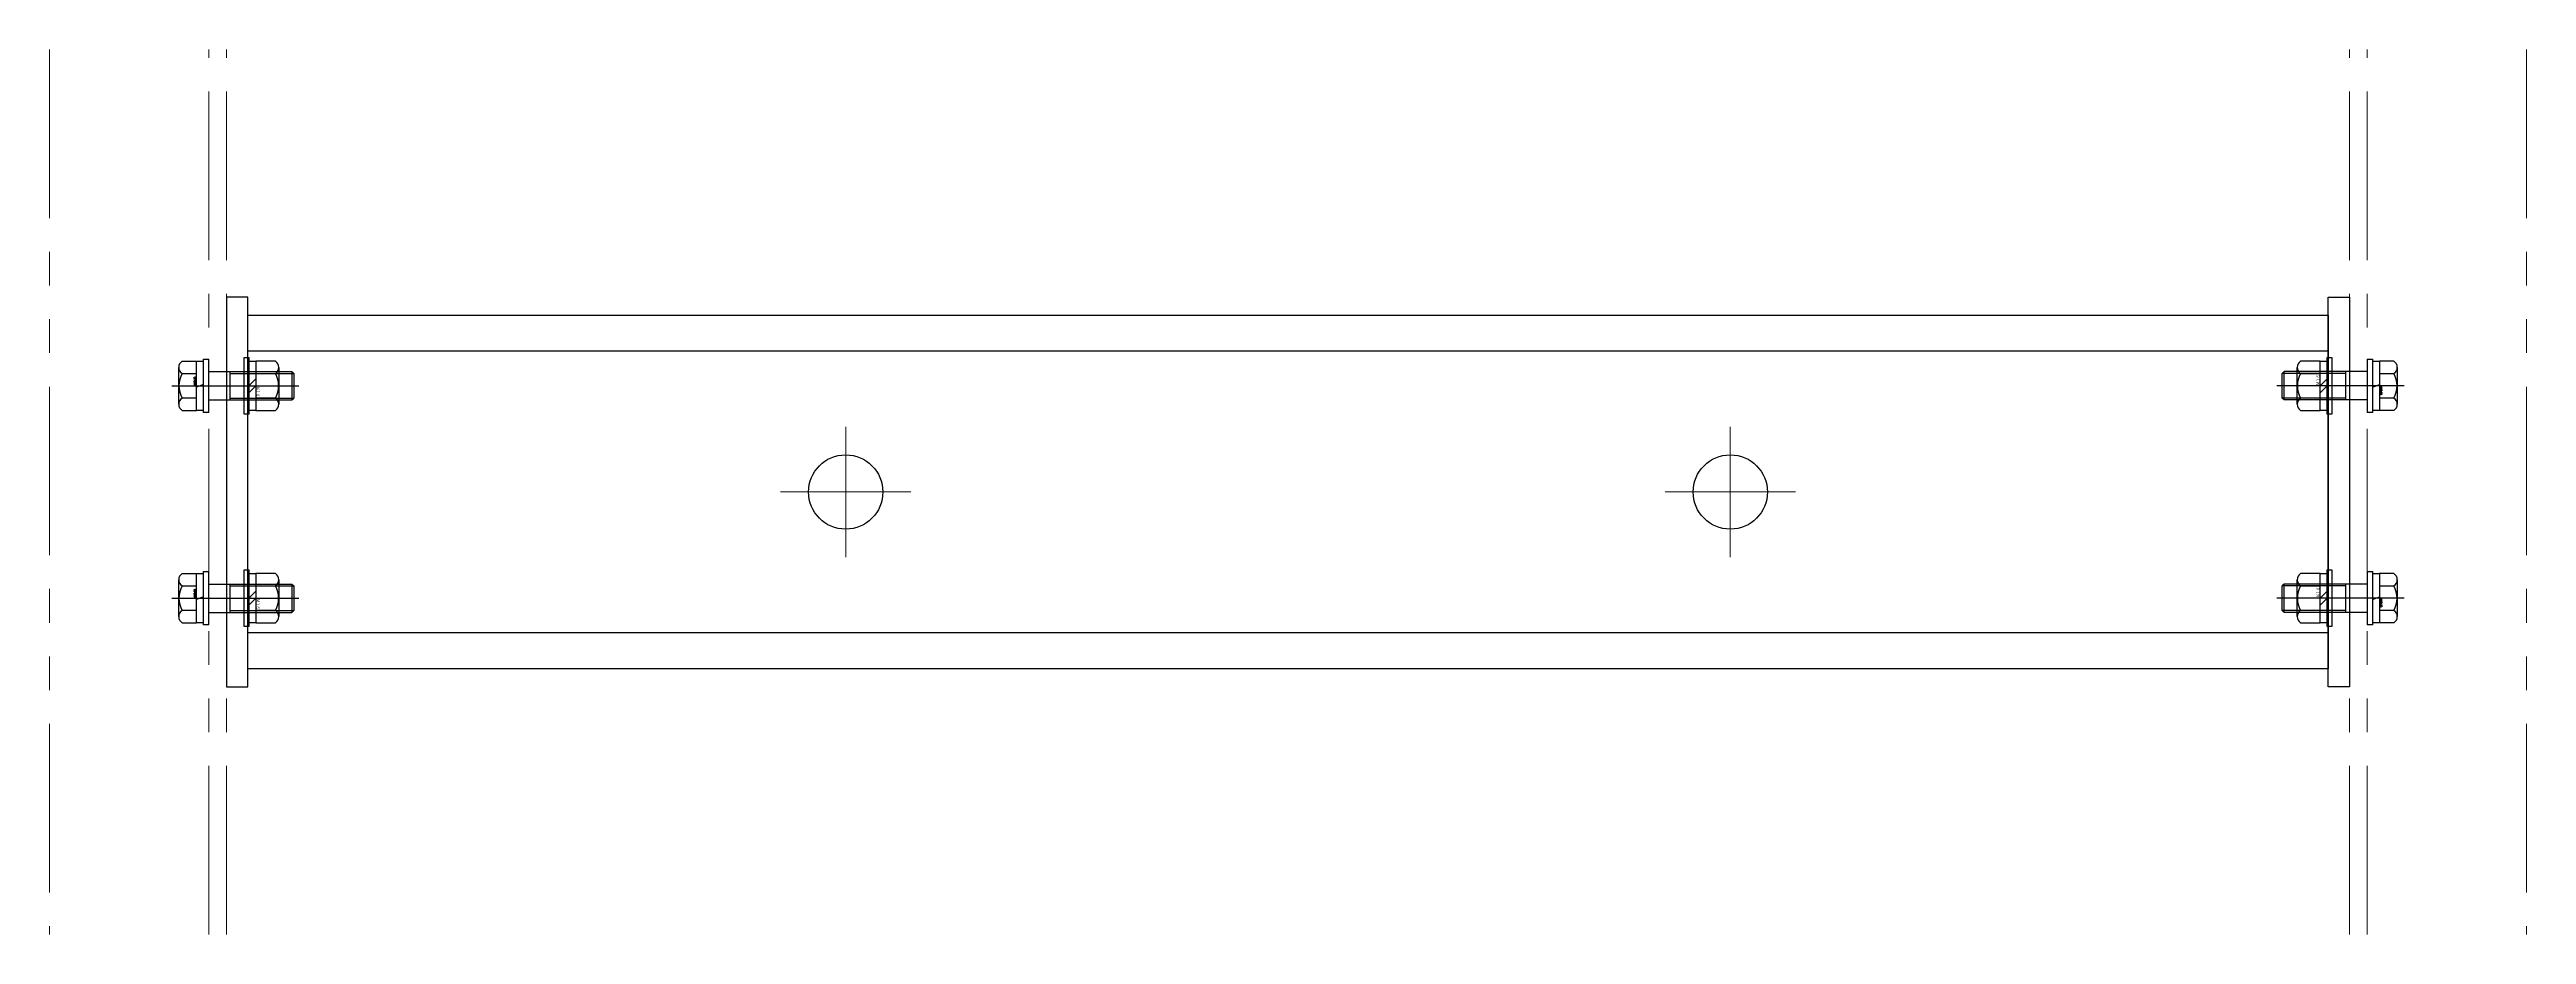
# Model space of a CAD drawing. Header units: millimetres. Extents: x -16130 to 36813, y -8099 to 27484.
# Drawn here: x -1715 to -315, y 20701 to 21201 of the extents above; entities that cross this region are included whole.
import ezdxf

# ---------------------------------------------------------------- set-up
doc = ezdxf.new("R2010")
doc.units = ezdxf.units.MM
doc.header["$LTSCALE"] = 6
doc.linetypes.add('CENTER2', pattern=[28.575, 19.05, -3.175, 3.175, -3.175])
doc.linetypes.add('PHANTOM2', pattern=[31.75, 15.875, -3.175, 3.175, -3.175, 3.175, -3.175])
doc.layers.add('05_CENTER', color=4, linetype='CENTER2', lineweight=13)
doc.layers.add('06_PHANTOM', color=2, linetype='PHANTOM2', lineweight=13)
doc.layers.add('10_DRAFT', color=8, linetype='Continuous', lineweight=0, plot=False)
doc.styles.add('KANJI0', font='txt.shx', dxfattribs={"width": 0.9, "height": 30, "bigfont": 'bigfont'})

# ---------------------------------------------------------------- blocks, each defined once
blk = doc.blocks.new('A$C486E3A66_1_1')
at = {"color": 0}
for p, q in [((-12, 79.5), (-1188, 79.5)), ((-12, -79.5), (-1188, -79.5))]:
    blk.add_line(p, q, dxfattribs=at)
for points in [[(-1200, -110), (-1188, -110), (-1188, 110), (-1200, 110)], [(0, -110), (-12, -110), (-12, 110), (0, 110)]]:
    blk.add_lwpolyline(points, close=True)
blk.add_lwpolyline([(-1188, 100), (-12, 100), (-12, -100), (-1188, -100)], close=True, dxfattribs=at)
for centre in [(-850, 0), (-350, 0)]:
    blk.add_circle(centre, 21, dxfattribs=at)
at = {"layer": '05_CENTER'}
for p, q in [((-1175.4, 60), (-1212.4, 60)), ((-24.6, 60), (12.4, 60)), ((-850, -36.9), (-850, 36.9)), ((-350, -36.9), (-350, 36.9)), ((-813.1, 0), (-886.9, 0)), ((-386.9, 0), (-313.1, 0)), ((-1175.4, -60), (-1212.4, -60)), ((-24.6, -60), (12.4, -60))]:
    blk.add_line(p, q, dxfattribs=at)
blk = doc.blocks.new('M16Nza_1_1_1_1')
at = {"color": 0}
for p, q in [((-13.9, 17.7), (-13.9, 6.6)), ((-10.4, 19.6), (10.4, 19.6)), ((-6.9, 6.6), (-6.9, 17.7)), ((6.9, 17.7), (6.9, 6.6)), ((13.9, 6.6), (13.9, 17.7)), ((-14, 2.6), (-14, 6.6)), ((-14, 6.6), (14, 6.6)), ((-4, 6.6), (0, 2.6)), ((0, 6.6), (4, 2.6)), ((14, 6.6), (14, 2.6))]:
    blk.add_line(p, q, dxfattribs=at)
at = {"color": 0, "linetype": 'CENTER2'}
blk.add_line((0, 0), (0, 19.6), dxfattribs=at)
at = {"color": 0}
blk.add_lwpolyline([(-16, 2.6), (16, 2.6), (16, 0), (-16, 0)], close=True, dxfattribs=at)
for centre, radius, start, end in [((-10.4, 15.4), 4.16, 33.626, 146.374), ((0, 5.7), 13.8, 60, 120), ((10.4, 15.4), 4.16, 33.626, 146.374)]:
    blk.add_arc(centre, radius, start, end, dxfattribs=at)
at = {"layer": '10_DRAFT', "style": 'KANJI0', "width": 0.82}
blk.add_text('Ｍ１６', height=1.71, dxfattribs=at).set_placement((0.4, 6.8))
blk = doc.blocks.new('A$C063A7FA2_1_1')
at = {"color": 0}
for p, q in [((-13.9, 15.1), (-13.9, 7)), ((-10.4, 17), (10.4, 17)), ((-6.9, 7), (-6.9, 15.1)), ((6.9, 15.1), (6.9, 7)), ((13.8, 7), (13.8, 15.1)), ((-15, 0), (-15, 3)), ((-15, 3), (15, 3)), ((-15, 0), (15, 0)), ((-14, 3), (-14, 7)), ((-14, 7), (14, 7)), ((-8, 0), (-8, -46.9)), ((0.7, 3), (-0.7, 7)), ((8, 0), (8, -46.9)), ((14, 7), (14, 3)), ((15, 3), (15, 0)), ((8, -12), (-8, -12)), ((-6.9, -12), (-6.9, -48)), ((6.9, -12), (6.9, -48)), ((8, -46.9), (-8, -46.9)), ((-8, -46.9), (-6.9, -48)), ((6.9, -48), (-6.9, -48)), ((8, -46.9), (6.9, -48))]:
    blk.add_line(p, q, dxfattribs=at)
at = {"color": 0, "linetype": 'CENTER2'}
blk.add_line((0, 20.9), (0, -51), dxfattribs=at)
at = {"color": 0}
for centre, radius, start, end in [((-10.4, 12.8), 4.16, 33.626, 146.374), ((0, 3.1), 13.8, 60, 120), ((10.4, 12.8), 4.16, 33.626, 146.374)]:
    blk.add_arc(centre, radius, start, end, dxfattribs=at)
at = {"layer": '10_DRAFT', "style": 'KANJI0', "width": 0.82}
blk.add_text('M16x55', height=1, dxfattribs=at).set_placement((0.4, 7.5))

msp = doc.modelspace()

# ---------------------------------------------------------------- linework, layer by layer
at = {"layer": '06_PHANTOM'}
for p, q in [((-1714.91892, 21201.2549), (-1714.91892, 20701.2549)), ((-1624.91892, 20701.2549), (-1624.91892, 21201.2549)), ((-1614.91892, 20701.2549), (-1614.91892, 21201.2549)), ((-414.91892, 20701.2549), (-414.91892, 21201.2549)), ((-404.91892, 20701.2549), (-404.91892, 21201.2549)), ((-314.91892, 21201.2549), (-314.91892, 20701.2549))]:
    msp.add_line(p, q, dxfattribs=at)

# ---------------------------------------------------------------- block references
msp.add_blockref('A$C486E3A66_1_1', (-414.91892, 20951.2549))
for name, p, rotation in [('A$C063A7FA2_1_1', (-1624.91892, 21011.2549), 90), ('M16Nza_1_1_1_1', (-1604.91892, 21011.2549), 270), ('A$C063A7FA2_1_1', (-404.91892, 21011.2549), 270), ('M16Nza_1_1_1_1', (-424.91892, 21011.2549), 89.99999999999999), ('A$C063A7FA2_1_1', (-1624.91892, 20891.2549), 90), ('M16Nza_1_1_1_1', (-1604.91892, 20891.2549), 270), ('A$C063A7FA2_1_1', (-404.91892, 20891.2549), 270), ('M16Nza_1_1_1_1', (-424.91892, 20891.2549), 89.99999999999999)]:
    msp.add_blockref(name, p, dxfattribs=dict(rotation=rotation))

doc.saveas('drawing.dxf')
